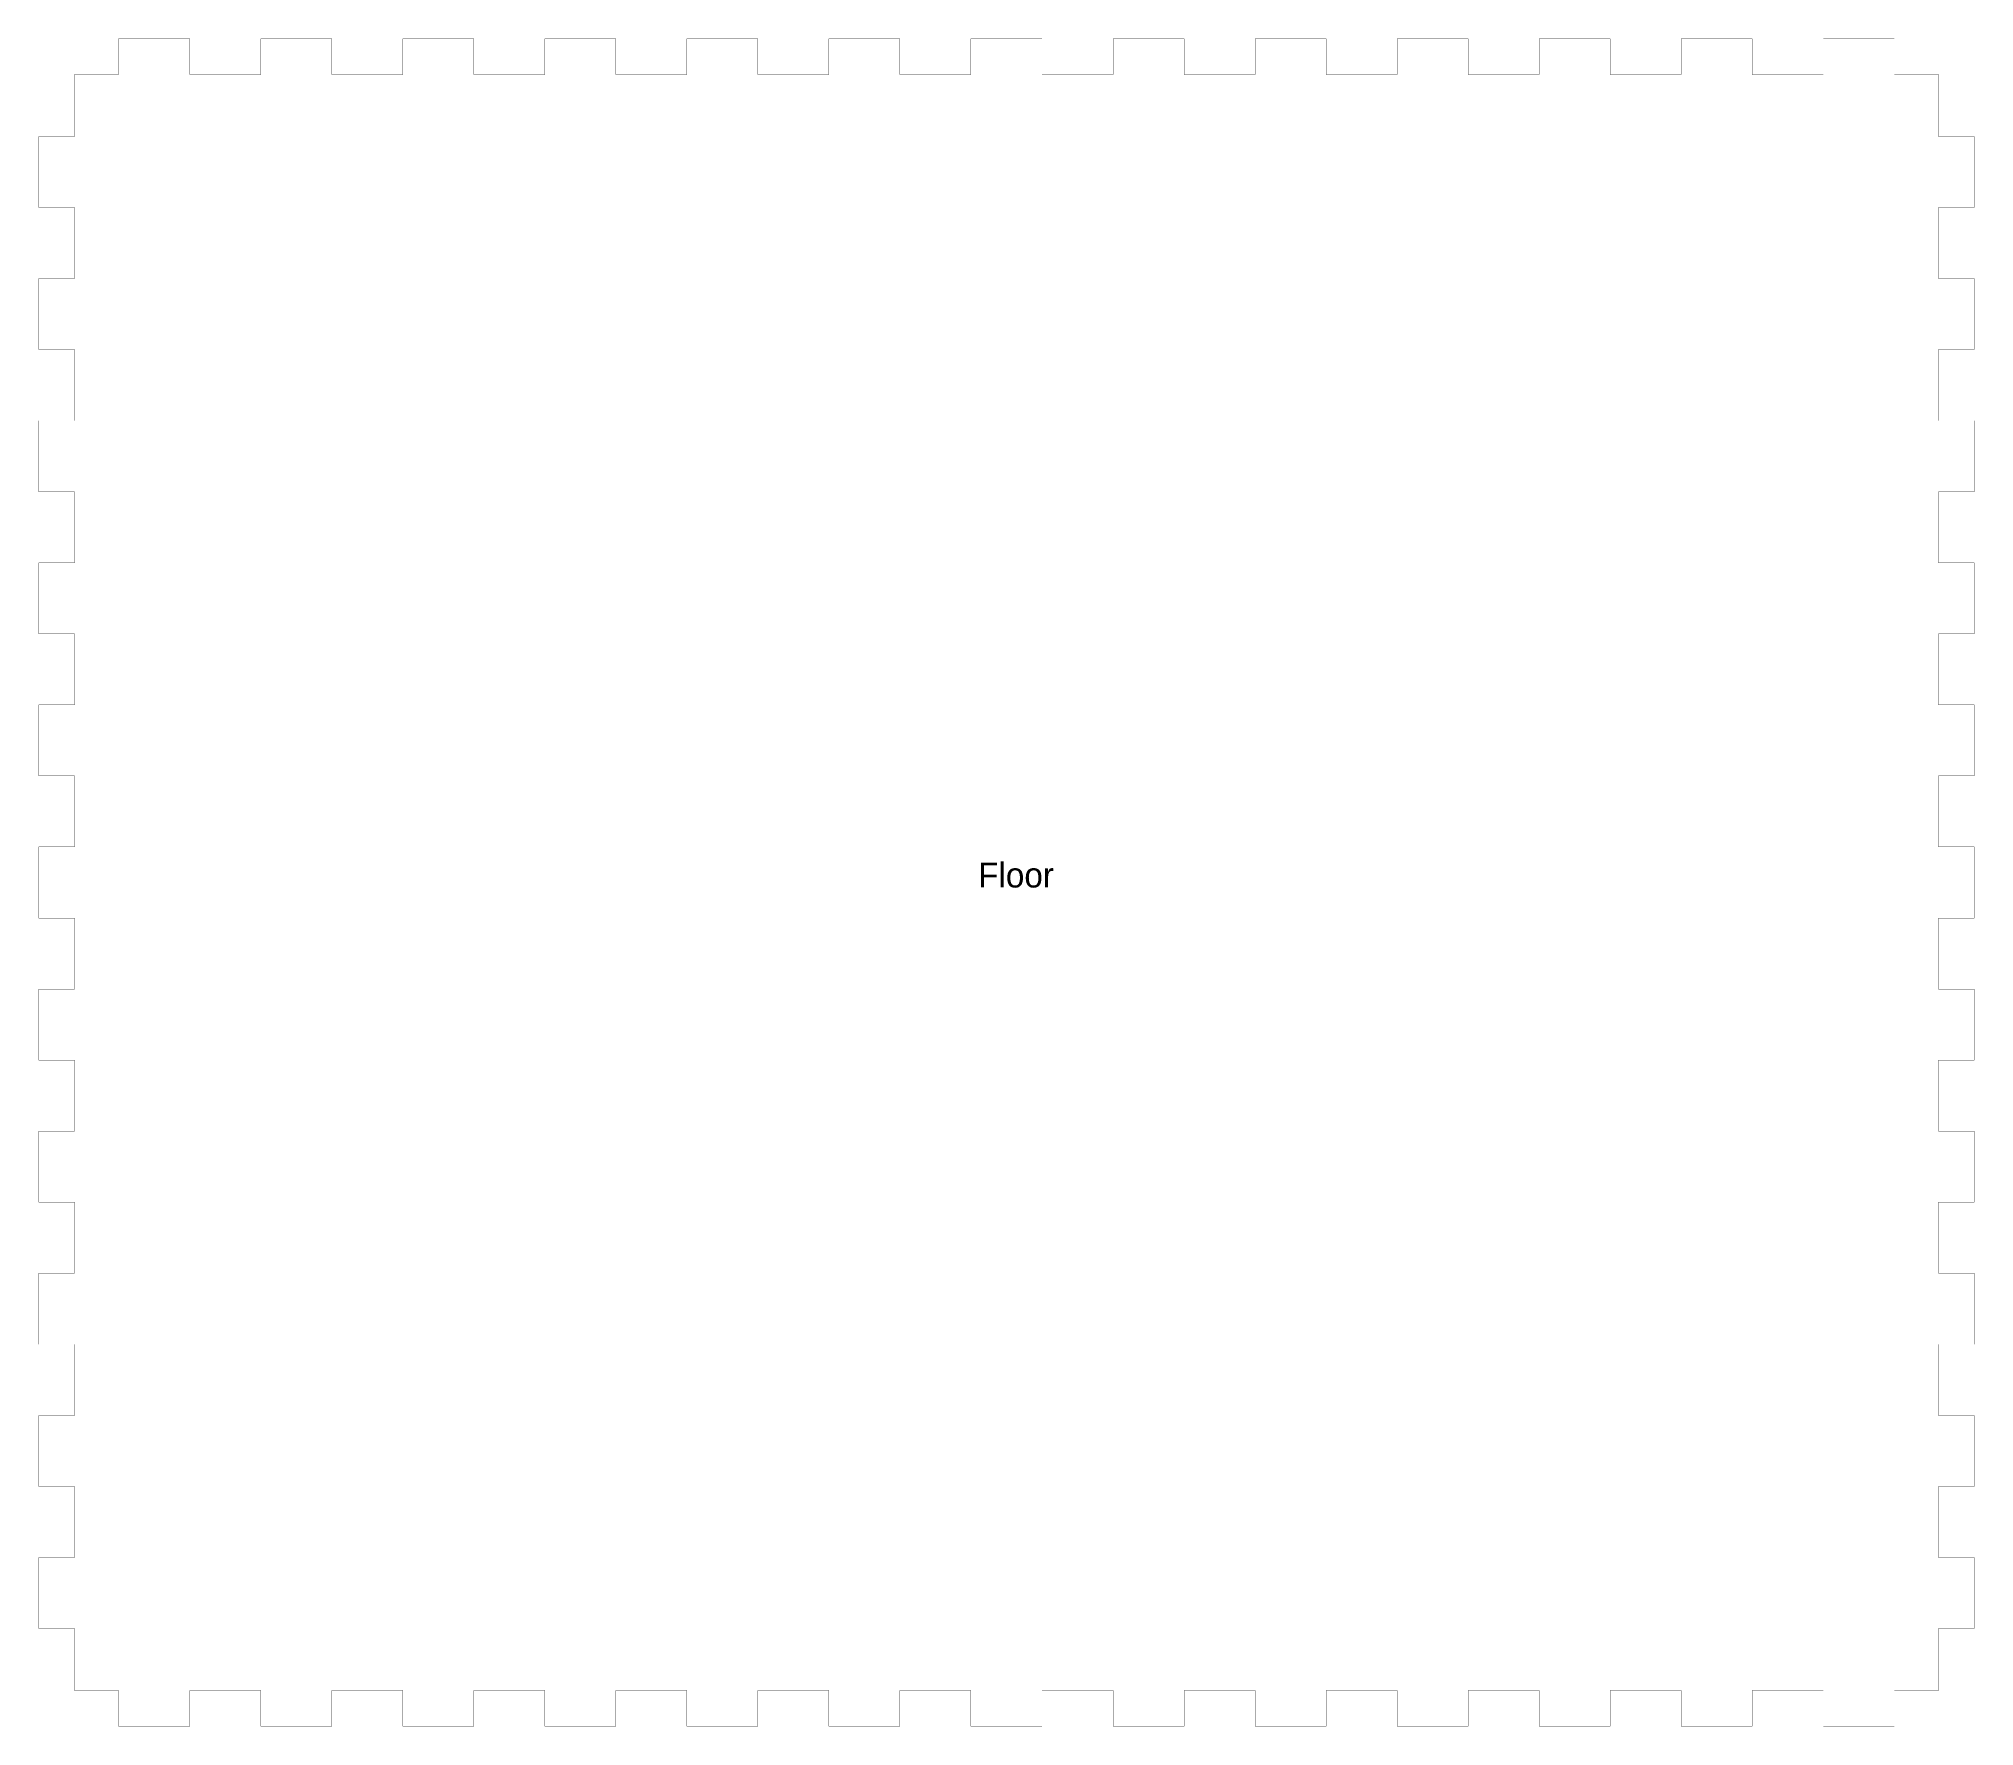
# Model space of a CAD drawing. Extents: x 10 to 1536, y 10 to 294.
# Drawn here: x 639 to 950.4, y 22.8 to 294.3 of the extents above; entities that cross this region are included whole.
import ezdxf

# ---------------------------------------------------------------- set-up
doc = ezdxf.new("R2010")
doc.units = 0
doc.layers.get('0').update_dxf_attribs({"linetype": 'CONTINUOUS'})

msp = doc.modelspace()

# ---------------------------------------------------------------- texts
at = {"color": 1}
msp.add_text('Floor', height=4.0005, dxfattribs=at).set_placement((790.134, 157.769))

# ---------------------------------------------------------------- linework, layer by layer
at = {"color": 0, "const_width": 0.05}
msp.add_lwpolyline([(644.691, 28.5722), (651.813, 28.5722), (651.813, 22.8575), (663.247, 22.8575), (663.247, 28.5722), (674.673, 28.5722), (674.673, 22.8575), (686.103, 22.8575), (686.103, 28.5722), (697.537, 28.5722), (697.537, 22.8575), (708.963, 22.8575), (708.963, 28.5722), (720.397, 28.5722), (720.397, 22.8575), (731.823, 22.8575), (731.823, 28.5722), (743.253, 28.5722), (743.253, 22.8575), (754.687, 22.8575), (754.687, 28.5722), (766.113, 28.5722), (766.113, 22.8575), (777.547, 22.8575), (777.547, 28.5722), (788.973, 28.5722), (788.973, 22.8575), (800.403, 22.8575), (800.403, 28.5722), (811.837, 28.5722), (811.837, 22.8575), (823.263, 22.8575), (823.263, 28.5722), (834.697, 28.5722), (834.697, 22.8575), (846.123, 22.8575), (846.123, 28.5722), (857.553, 28.5722), (857.553, 22.8575), (868.987, 22.8575), (868.987, 28.5722), (880.413, 28.5722), (880.413, 22.8575), (891.847, 22.8575), (891.847, 28.5722), (903.273, 28.5722), (903.273, 22.8575), (914.703, 22.8575), (914.703, 28.5722), (926.137, 28.5722), (926.137, 22.8575), (937.563, 22.8575), (937.563, 28.5722), (944.69, 28.5722), (944.69, 38.5576), (950.405, 38.5576), (950.405, 49.9868), (944.69, 49.9868), (944.69, 61.4179), (950.405, 61.4179), (950.405, 72.8472), (944.69, 72.8472), (944.69, 84.2779), (950.405, 84.2779), (950.405, 95.7076), (944.69, 95.7076), (944.69, 107.137), (950.405, 107.137), (950.405, 118.568), (944.69, 118.568), (944.69, 129.997), (950.405, 129.997), (950.405, 141.428), (944.69, 141.428), (944.69, 152.858), (950.405, 152.858), (950.405, 164.287), (944.69, 164.287), (944.69, 175.718), (950.405, 175.718), (950.405, 187.147), (944.69, 187.147), (944.69, 198.578), (950.405, 198.578), (950.405, 210.008), (944.69, 210.008), (944.69, 221.437), (950.405, 221.437), (950.405, 232.868), (944.69, 232.868), (944.69, 244.297), (950.405, 244.297), (950.405, 255.728), (944.69, 255.728), (944.69, 267.158), (950.405, 267.158), (950.405, 278.587), (944.69, 278.587), (944.69, 288.572), (937.563, 288.572), (937.563, 294.287), (926.137, 294.287), (926.137, 288.572), (914.703, 288.572), (914.703, 294.287), (903.273, 294.287), (903.273, 288.572), (891.847, 288.572), (891.847, 294.287), (880.413, 294.287), (880.413, 288.572), (868.987, 288.572), (868.987, 294.287), (857.553, 294.287), (857.553, 288.572), (846.123, 288.572), (846.123, 294.287), (834.697, 294.287), (834.697, 288.572), (823.263, 288.572), (823.263, 294.287), (811.837, 294.287), (811.837, 288.572), (800.403, 288.572), (800.403, 294.287), (788.973, 294.287), (788.973, 288.572), (777.547, 288.572), (777.547, 294.287), (766.113, 294.287), (766.113, 288.572), (754.687, 288.572), (754.687, 294.287), (743.253, 294.287), (743.253, 288.572), (731.823, 288.572), (731.823, 294.287), (720.397, 294.287), (720.397, 288.572), (708.963, 288.572), (708.963, 294.287), (697.537, 294.287), (697.537, 288.572), (686.103, 288.572), (686.103, 294.287), (674.673, 294.287), (674.673, 288.572), (663.247, 288.572), (663.247, 294.287), (651.813, 294.287), (651.813, 288.572), (644.691, 288.572), (644.691, 278.587), (638.976, 278.587), (638.976, 267.158), (644.691, 267.158), (644.691, 255.728), (638.976, 255.728), (638.976, 244.297), (644.691, 244.297), (644.691, 232.868), (638.976, 232.868), (638.976, 221.437), (644.691, 221.437), (644.691, 210.008), (638.976, 210.008), (638.976, 198.578), (644.691, 198.578), (644.691, 187.147), (638.976, 187.147), (638.976, 175.718), (644.691, 175.718), (644.691, 164.287), (638.976, 164.287), (638.976, 152.858), (644.691, 152.858), (644.691, 141.428), (638.976, 141.428), (638.976, 129.997), (644.691, 129.997), (644.691, 118.568), (638.976, 118.568), (638.976, 107.137), (644.691, 107.137), (644.691, 95.7076), (638.976, 95.7076), (638.976, 84.2779), (644.691, 84.2779), (644.691, 72.8472), (638.976, 72.8472), (638.976, 61.4179), (644.691, 61.4179), (644.691, 49.9868), (638.976, 49.9868), (638.976, 38.5576), (644.691, 38.5576), (644.691, 28.5722)], close=True, dxfattribs=at)

msp.set_redraw_order([(e.dxf.handle, doc.entitydb.next_handle()) for e in msp.query("TEXT MTEXT ATTDEF DIMENSION ARC_DIMENSION")])  # texts and dimensions are drawn at this point

doc.saveas('drawing.dxf')
